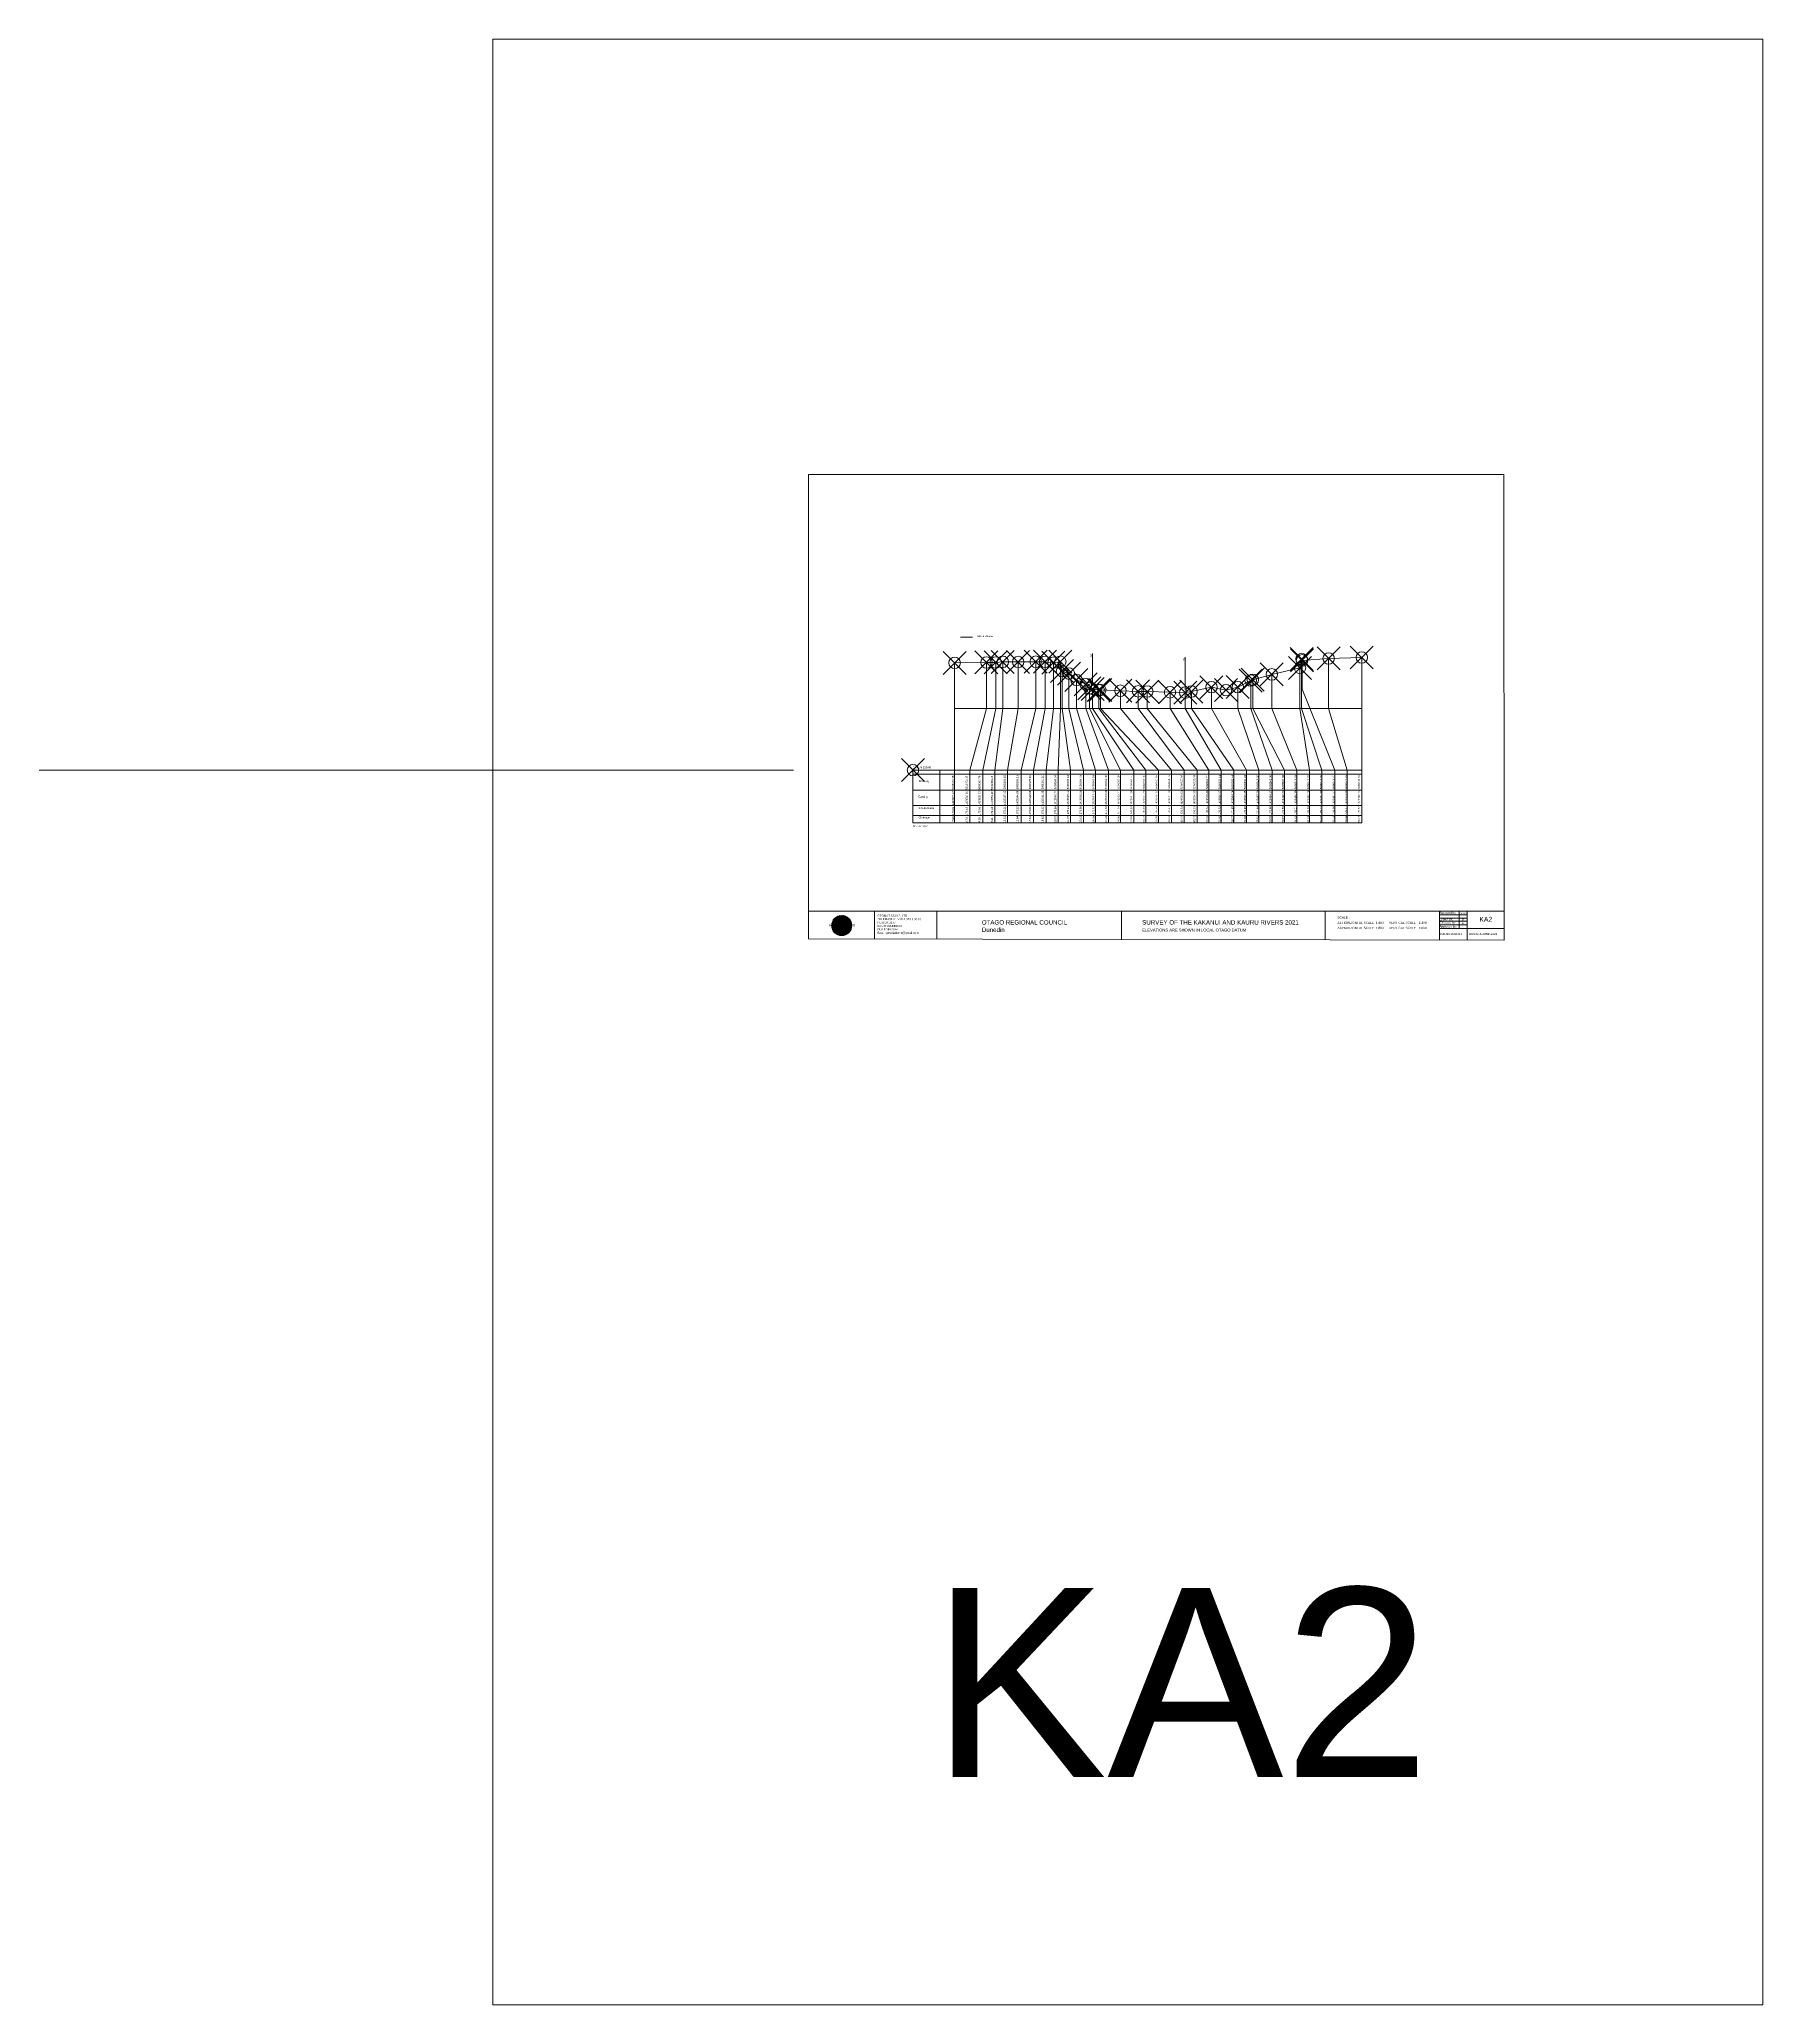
# Model space of a CAD drawing. Header units: millimetres. Extents: x -11318300 to 46111088, y -1699923 to 1425288130.
# Drawn here: x -8677864 to -8227963, y -172413 to 340858 of the extents above; entities that cross this region are included whole.
import ezdxf

# ---------------------------------------------------------------- set-up
doc = ezdxf.new("R2010")
doc.units = ezdxf.units.MM
doc.header["$PDMODE"] = 35
doc.header["$PDSIZE"] = 3000
doc.layers.get('0').update_dxf_attribs({"lineweight": 0})
doc.layers.add('geo', color=7, linetype='Continuous', lineweight=0)
doc.styles.get("Standard").update_dxf_attribs({"font": 'arial.ttf'})

# ---------------------------------------------------------------- blocks, each defined once
blk = doc.blocks.new('Geomatics_Circle_SPT')
at = {"layer": 'geo', "color": 2, "linetype": 'Continuous', "lineweight": 0}
for p, q in [((0, 25.2), (-25.2, 0)), ((-24.7, 4.9), (-4.9, 24.7)), ((-24.7, -4.9), (4.9, 24.7)), ((4.9, -24.7), (-24.7, 4.9)), ((-24.7, 0), (0, -24.7)), ((-9.7, 23.3), (-23.3, 9.6)), ((9.7, 23.3), (-23.3, -9.7)), ((-23.3, 9.7), (9.7, -23.3)), ((-21, 14), (-14, 21)), ((-21, -14), (14, 21)), ((14, -21), (-21, 14)), ((0, 0), (-17.8, 17.8)), ((0, 0), (-17.8, -17.8)), ((-14, 21), (21, -14)), ((21, 14), (-14, -21)), ((23.3, -9.7), (-9.7, 23.3)), ((-9.7, -23.3), (23.3, 9.7)), ((-4.9, 24.7), (24.7, -4.9)), ((24.7, 4.9), (-4.9, -24.7)), ((25.2, 0), (0, 25.2)), ((0, 0), (17.8, 17.8)), ((0, 0), (17.8, -17.8)), ((0, -24.8), (25.2, 0)), ((4.9, 24.7), (24.7, 4.9)), ((23.3, 9.7), (9.7, 23.3)), ((14, 21), (21, 14)), ((17.8, 18.1), (17.8, 18.1)), ((-4.9, -24.7), (-24.7, -4.9)), ((-23.3, -9.7), (-9.7, -23.3)), ((-14, -21), (-21, -14)), ((-17.8, -17.8), (-17.8, -17.8)), ((24.7, -4.9), (4.9, -24.7)), ((4.9, -24.7), (4.9, -24.7)), ((9.7, -23.3), (23.3, -9.7)), ((21, -14), (14, -21)), ((18.1, -17.8), (18.1, -17.8))]:
    blk.add_line(p, q, dxfattribs=at)
at = {"layer": 'geo', "color": 1, "linetype": 'Continuous', "lineweight": 0}
for p, q in [((-25.2, 0), (9.7, 23.3)), ((-25.2, 0), (-9.6, 23.3)), ((-25.2, 0), (23.3, 9.7)), ((-25.2, 0), (-23.3, 9.7)), ((-23.3, -9.7), (-25.2, 0)), ((-9.6, -23.3), (-25.2, 0)), ((9.7, -23.3), (-25.2, 0)), ((-4.9, 24.8), (-24.7, -4.9)), ((4.9, 24.7), (-24.7, 4.9)), ((14, 21), (-24.7, -4.9)), ((-14, 21), (-24.7, 4.9)), ((21, 14), (-24.7, 4.9)), ((-21, 14), (-24.7, -4.9)), ((0, 0), (-24.7, 4.9)), ((-24.7, 4.9), (-21, -14)), ((-24.7, 4.9), (-4.9, -24.7)), ((-24.7, 4.9), (14, -21)), ((-24.7, 4.9), (-24.7, 4.9)), ((0, 0), (-24.7, -4.9)), ((-23.3, 9.7), (0, 25.2)), ((-23.3, -9.6), (0, 25.2)), ((-23.3, -9.6), (17.8, 17.8)), ((-23.3, 9.7), (-17.8, 17.9)), ((-23.3, -9.6), (-17.8, 17.9)), ((-23.3, 9.7), (17.8, 17.8)), ((-17.8, -17.8), (-23.3, 9.7)), ((0, -25.2), (-23.3, 9.7)), ((-23.3, 9.7), (17.8, -17.8)), ((-23.3, 9.7), (25.2, 0)), ((-23.3, 9.4), (-23.3, 9.4)), ((-23.3, -9.7), (25.2, 0)), ((4.9, 24.8), (-21, -14)), ((-4.9, 24.7), (-21, 14)), ((14, 21), (-21, 14)), ((-14, 21), (-21, -14)), ((0, 0), (-21, 14)), ((-21, 14), (-14, -21)), ((-21, 14), (4.9, -24.7)), ((-21, 14), (-21, 14)), ((24.7, 4.9), (-21, 14)), ((0, 0), (-21, -14)), ((-17.9, 17.6), (-17.9, 17.6)), ((-17.8, 17.8), (9.7, 23.3)), ((-17.8, 17.8), (-9.6, 23.3)), ((-17.8, -17.8), (9.7, 23.3)), ((-17.8, -17.8), (-9.7, 23.3)), ((-9.7, -23.3), (-17.8, 17.8)), ((-17.8, 17.8), (9.7, -23.3)), ((-17.8, 17.8), (23.3, -9.6)), ((-17.8, 17.8), (23.3, 9.7)), ((-17.8, -17.8), (23.3, 9.7)), ((4.9, 24.7), (-14, 21)), ((-4.9, 24.7), (-14, -20.9)), ((0, 0), (-14, 21)), ((-14, 21), (-4.9, -24.7)), ((-14, 21), (-14, 21)), ((24.7, -4.9), (-14, 21)), ((21, 14), (-14, 21)), ((-14, -21), (24.7, 4.9)), ((0, 0), (-14, -21)), ((-9.8, 23.1), (-9.8, 23.1)), ((-9.7, 23.3), (0, 25.2)), ((-9.7, 23.3), (0, -25.2)), ((-9.7, -23.3), (0, 25.2)), ((-9.6, 23.3), (17.8, -17.8)), ((-9.6, 23.3), (25.2, 0)), ((-9.6, 23.3), (17.8, 17.8)), ((-9.6, -23.3), (17.8, 17.9)), ((25.2, 0), (-9.6, -23.3)), ((0, 0), (-4.9, 24.7)), ((-4.9, 24.7), (-4.9, 24.7)), ((21, -14), (-4.9, 24.7)), ((24.8, 4.9), (-4.9, 24.7)), ((14, 21), (-4.9, 24.7)), ((-4.9, -24.7), (21, 14)), ((0, 0), (-4.9, -24.7)), ((-0.2, 25.1), (-0.2, 25.1)), ((0, 25.2), (9.7, -23.3)), ((0, 25.2), (23.3, -9.7)), ((0, 25.2), (23.3, 9.7)), ((0, 25.2), (9.7, 23.3)), ((0, 0), (4.9, 24.7)), ((0, -25.2), (9.7, 23.3)), ((0, 0), (14, 21)), ((0, 0), (21, 14)), ((23.3, 9.7), (0, -25.2)), ((0, 0), (24.8, 4.9)), ((0, 0), (4.9, -24.7)), ((0, 0), (14, -21)), ((0, 0), (21, -14)), ((0, 0), (24.8, -4.9)), ((21, 14), (4.9, 24.8)), ((14, -21), (4.9, 24.7)), ((24.7, -4.9), (4.9, 24.7)), ((4.9, 24.7), (4.9, 24.7)), ((4.9, -24.7), (14, 21)), ((4.9, -24.7), (24.7, 4.9)), ((9.4, 23.3), (9.4, 23.3)), ((9.7, 23.3), (17.8, -17.8)), ((9.7, 23.3), (25.2, 0)), ((9.7, 23.3), (17.8, 17.9)), ((17.8, 17.8), (9.7, -23.3)), ((25.2, 0), (9.7, -23.3)), ((21, -14), (14, 21)), ((24.7, 4.9), (14, 21)), ((14, 21), (14, 21)), ((14, -21), (21, 14)), ((17.6, 17.9), (17.6, 17.9)), ((17.8, 17.8), (23.3, -9.7)), ((17.8, 17.8), (23.3, 9.7)), ((23.3, 9.7), (17.8, -17.8)), ((24.7, -4.9), (21, 14)), ((21, 14), (21, 14)), ((21, -14), (24.7, 4.9)), ((23.1, 9.8), (23.1, 9.8)), ((23.3, 9.7), (25.2, 0)), ((25.2, 0), (23.3, -9.6)), ((24.7, 4.9), (24.7, 4.9)), ((25.1, 0.2), (25.1, 0.2)), ((-25.2, 0), (23.3, -9.7)), ((-25.1, -0.2), (-25.1, -0.2)), ((-24.7, -4.9), (-24.7, -4.9)), ((-24.7, -4.9), (-14, -21)), ((-24.7, -4.9), (4.9, -24.7)), ((-24.7, -4.9), (21, -14)), ((-17.8, -17.8), (-23.3, -9.7)), ((0, -25.2), (-23.3, -9.6)), ((17.8, -17.8), (-23.3, -9.6)), ((-23.1, -9.8), (-23.1, -9.8)), ((-21, -14), (24.7, -4.9)), ((-21, -14), (-21, -14)), ((-21, -14), (-4.9, -24.7)), ((-21, -14), (14, -21)), ((23.3, -9.7), (-17.8, -17.8)), ((-9.6, -23.3), (-17.8, -17.8)), ((9.7, -23.3), (-17.8, -17.8)), ((-17.6, -17.9), (-17.6, -17.9)), ((-14, -21), (21, -14)), ((-14, -21), (-14, -21)), ((-14, -21), (4.9, -24.7)), ((17.8, -17.8), (-9.7, -23.3)), ((0, -25.2), (-9.7, -23.3)), ((-9.4, -23.3), (-9.4, -23.3)), ((-4.9, -24.7), (24.7, -4.9)), ((-4.9, -24.7), (14, -21)), ((-4.9, -24.7), (-4.9, -24.7)), ((23.3, -9.6), (0, -25.2)), ((9.7, -23.3), (0, -25.2)), ((0.2, -25.1), (0.2, -25.1)), ((4.9, -24.7), (21, -14)), ((4.9, -24.7), (4.9, -24.7)), ((17.8, -17.8), (9.7, -23.3)), ((9.8, -23.1), (9.8, -23.1)), ((14, -21), (24.7, -4.9)), ((14, -21), (14, -21)), ((23.3, -9.6), (17.8, -17.8)), ((17.9, -17.6), (17.9, -17.6)), ((21, -14), (21, -14)), ((23.3, -9.4), (23.3, -9.4)), ((24.7, -4.9), (24.7, -4.9))]:
    blk.add_line(p, q, dxfattribs=at)
at = {"layer": 'geo', "color": 114, "linetype": 'Continuous', "lineweight": 0}
for p, q in [((17.9, 17.8), (-25.2, 0)), ((-24.7, 4.9), (14, 21)), ((-24.7, -4.9), (21, 14)), ((-14, -21), (-24.7, 4.9)), ((9.7, 23.3), (-23.3, 9.7)), ((0, 0), (-23.3, 9.7)), ((-23.3, 9.7), (-9.7, -23.3)), ((0, 0), (-23.3, -9.7)), ((-4.9, -24.7), (-21, 14)), ((-20.9, 14), (4.9, 24.7)), ((24.8, 4.9), (-20.9, -14)), ((0, 25.2), (-17.8, 17.8)), ((-17.8, 17.8), (0, -25.2)), ((-14, 21), (-4.9, 24.7)), ((4.9, -24.7), (-14, 21)), ((0, 0), (-9.7, 23.3)), ((0, 0), (-9.7, -23.3)), ((-4.9, 24.7), (14, -21)), ((17.8, -17.8), (0, 25.2)), ((0, 0), (9.7, 23.3)), ((0, 0), (23.3, 9.7)), ((0, 0), (9.7, -23.3)), ((0, 0), (23.3, -9.7)), ((4.9, 24.7), (21, -14)), ((23.3, -9.7), (9.7, 23.3)), ((14, 21), (24.7, -4.9)), ((25.2, 0), (17.8, 17.8)), ((21, 14), (24.7, 4.9)), ((-25.2, 0), (-17.8, -17.8)), ((-21, -14), (-24.7, -4.9)), ((-17.8, -17.8), (25.2, 0)), ((24.8, -4.9), (-14, -21)), ((-9.6, -23.3), (23.3, -9.7)), ((21, -14), (-4.9, -24.8)), ((0, -25.2), (17.9, -17.8)), ((14, -21), (4.9, -24.8))]:
    blk.add_line(p, q, dxfattribs=at)
at = {"layer": 'geo', "color": 250, "linetype": 'Continuous', "lineweight": 0}
for p, q in [((0, 0), (-25.2, 0)), ((24.7, 4.9), (-24.7, 4.9)), ((-24.7, 4.9), (-24.7, -4.9)), ((-23.3, 9.7), (23.3, 9.7)), ((-23.3, 9.7), (-23.3, 9.7)), ((-23.3, -9.7), (-23.3, 9.7)), ((21, 14), (-21, 14)), ((-21, 14), (-21, -14)), ((-17.8, 17.8), (17.8, 17.8)), ((-17.8, -17.8), (-17.8, 17.8)), ((-14, 21), (-14, 21)), ((14, 21), (-14, 21)), ((-14, 20.9), (-14, -21)), ((-9.7, 23.3), (9.7, 23.3)), ((-9.7, -23.3), (-9.7, 23.3)), ((-4.9, 24.7), (4.9, 24.7)), ((-4.9, 24.7), (-4.9, -24.7)), ((0, 0), (0, 25.2)), ((0, 0), (0, -25.2)), ((0, 0), (25.2, 0)), ((4.9, 24.7), (4.9, -24.7)), ((9.7, -23.3), (9.7, 23.3)), ((14, 21), (14, -21)), ((17.8, -17.8), (17.8, 17.8)), ((21, 14), (21, 14)), ((21, -14), (21, 14)), ((23.3, 9.7), (23.3, -9.7)), ((24.7, 4.9), (24.7, 4.9)), ((24.7, -4.9), (24.7, 4.9)), ((-24.7, -4.9), (24.7, -4.9)), ((23.3, -9.7), (-23.3, -9.7)), ((-21, -14), (21, -14)), ((17.8, -17.8), (-17.8, -17.8)), ((-14, -21), (14, -21)), ((9.7, -23.3), (-9.7, -23.3)), ((-4.9, -24.7), (4.9, -24.7))]:
    blk.add_line(p, q, dxfattribs=at)
blk = doc.blocks.new('GeomaticsNZ TITLE BLOCK')
at = {"color": 7, "linetype": 'Continuous', "lineweight": 0}
for p, q in [((0, 94.9), (0, 1579.2)), ((0, 1579.2), (2363.4, 1579.2)), ((2363.4, 1579.2), (2364, 94.9)), ((2364, 94.9), (0, 94.9)), ((0, 94.9), (0, 0)), ((15.9, 94.9), (2364, 94.9)), ((224.3, 95.2), (224.3, -0.3)), ((2364, 94.9), (382.6, 94.9)), ((435.8, 95.2), (435.8, -0.7)), ((1063.4, 94.9), (1063.4, -2.4)), ((1755.4, 94.9), (1755.4, -2.6)), ((2143.9, 94.9), (2143.7, -3)), ((2143.9, 81.9), (2238.6, 81.7)), ((2143.9, 71), (2238.6, 71)), ((2211.5, 94.9), (2211.5, 36.1)), ((2238.6, 94.8), (2238.6, -3.2)), ((2364, -3.5), (2364, 94.9)), ((0, 0), (2364, -3.5)), ((2143.6, 60.4), (2238.6, 60.4)), ((2143.8, 48.6), (2238.6, 48.6)), ((2143.8, 35.4), (2364, 35.3))]:
    blk.add_line(p, q, dxfattribs=at)
at = {"color": 7, "linetype": 'Continuous', "lineweight": 0, "xscale": 1.36, "yscale": 1.36, "zscale": 1.36}
blk.add_blockref('Geomatics_Circle_SPT', (112.4, 45.7), dxfattribs=at)
at = {"color": 7, "linetype": 'Continuous', "lineweight": 0}
for s, p in [('PK&RR', (2213.2, 84.8)), ('ST', (2220.3, 63.6)), ('PK', (2220.4, 50.6))]:
    blk.add_text(s, height=5, dxfattribs=at).set_placement(p)
at = {"color": 7, "linetype": 'Continuous', "lineweight": 0, "attachment_point": 1}
for s, width, heights, insert, char_height in [('{\\C256;GEOMATICS N.Z. LTD                   \\PTELEPHONE:  M 021 023 6 00 55;\\PPO BOX 2177\\PSOUTH DUNEDIN\\PDUNEDIN 9044\\PEmail: geomaticsnz@gmail.com}', 3535.727, [94.7], (234, 82.7), 7), ('{\\C256;Surveyed by:}', 3535.727, [0], (2144.7, 92.4), 7), ('{\\C256;Drawn by:}', 3535.727, [0], (2145.8, 70.4), 7), ('{\\C256;Geomatics N.Z. LTD                   }', 125.079, [15.8], (68.8, 49.9), 7), ('{\\C256;OTAGO REGIONAL COUNCIL\\PDunedin}', 3535.727, [0], (588.6, 64), 15), ('{\\C256;SURVEY OF THE KAKANUI AND KAURU RIVERS 2021}', 3535.727, [0], (1133.8, 64), 15), ('{\\C256;ELEVATIONS ARE SHOWN IN LOCAL OTAGO DATUM}', 3535.727, [0], (1134.1, 35.4), 10), ('{\\C256;Approved by:}', 3535.727, [0], (2144.7, 45.9), 7), ('{\\C256;Checked by:}', 3535.727, [0], (2144.7, 58.6), 7), ('{\\C256;JOB No 0032021}', 3535.727, [0], (2145.3, 20.8), 7), ('{\\C256;Drawn:16-JUNE-2021}', 3535.727, [0], (2244.7, 20.7), 7)]:
    blk.add_mtext_dynamic_manual_height_columns(s, width=width, gutter_width=159, heights=heights, dxfattribs=dict(at, insert=insert, char_height=char_height))

msp = doc.modelspace()

# ---------------------------------------------------------------- linework, layer by layer
at = {"color": 1, "linetype": 'Continuous', "lineweight": 0}
msp.add_line((-8437363, 184760), (-8434291, 184760), dxfattribs=at)
at = {"color": 7, "linetype": 'Continuous', "lineweight": 0}
for p, q in [((-8402879, 172182), (-8402879, 180453)), ((-8438917, 178010), (-8438917, 136248)), ((-8430615, 178130), (-8430615, 166062)), ((-8428195, 178130), (-8428195, 166062)), ((-8426334, 178259), (-8426334, 166062)), ((-8422331, 178239), (-8422331, 166062)), ((-8417750, 178309), (-8417750, 166062)), ((-8415301, 178289), (-8415301, 166062)), ((-8413124, 178059), (-8413124, 166062)), ((-8411312, 178319), (-8411312, 166062)), ((-8410866, 175859), (-8410866, 166062)), ((-8409071, 175209), (-8409071, 166062)), ((-8378699, 171027), (-8378699, 179542)), ((-8356106, 175006), (-8356106, 166062)), ((-8348754, 176686), (-8348754, 166062)), ((-8348329, 179006), (-8348329, 166062)), ((-8348212, 178656), (-8348212, 171143)), ((-8341272, 179166), (-8341272, 166062)), ((-8332628, 179416), (-8332628, 136248)), ((-8407108, 173548), (-8407108, 166062)), ((-8404687, 172418), (-8404687, 166062)), ((-8403713, 171378), (-8403713, 166062)), ((-8402887, 171198), (-8402887, 166062)), ((-8401305, 170934), (-8401305, 166062)), ((-8400868, 170928), (-8400868, 166062)), ((-8395632, 170739), (-8395632, 166062)), ((-8391023, 170570), (-8391023, 166062)), ((-8388612, 170531), (-8388612, 166062)), ((-8382683, 170333), (-8382683, 166062)), ((-8378699, 170241), (-8378699, 166062)), ((-8377080, 170523), (-8377080, 166062)), ((-8371866, 171652), (-8371866, 166062)), ((-8364993, 171689), (-8364993, 166062)), ((-8361611, 173397), (-8361611, 166062)), ((-8361072, 173587), (-8361072, 166062)), ((-8348212, 171143), (-8339656, 150000)), ((-8438917, 166062), (-8332628, 166062)), ((-8430615, 166062), (-8434978, 150000)), ((-8428195, 166062), (-8431570, 150000)), ((-8426334, 166062), (-8428410, 150000)), ((-8422331, 166062), (-8425116, 150000)), ((-8417750, 166062), (-8421561, 150000)), ((-8415301, 166062), (-8418342, 150000)), ((-8413124, 166062), (-8415049, 150000)), ((-8411312, 166062), (-8411905, 150000)), ((-8410866, 166062), (-8408687, 150000)), ((-8409071, 166062), (-8405281, 150000)), ((-8407108, 166062), (-8402100, 150000)), ((-8404687, 166062), (-8398769, 150000)), ((-8403713, 166062), (-8395588, 150000)), ((-8402887, 166062), (-8392133, 150000)), ((-8401305, 166062), (-8388967, 150000)), ((-8400868, 166062), (-8385689, 150000)), ((-8395632, 166062), (-8382334, 150000)), ((-8391023, 166062), (-8378980, 150000)), ((-8388612, 166062), (-8375588, 150000)), ((-8382683, 166062), (-8372592, 150000)), ((-8378699, 166062), (-8369313, 150000)), ((-8377080, 166062), (-8366017, 150000)), ((-8371866, 166062), (-8362697, 150000)), ((-8364993, 166062), (-8359491, 150000)), ((-8361611, 166062), (-8356014, 150000)), ((-8361072, 166062), (-8352792, 150000)), ((-8356106, 166062), (-8349568, 150000)), ((-8348754, 166062), (-8346256, 150000)), ((-8348329, 166062), (-8343009, 150000)), ((-8341272, 166062), (-8336409, 150000)), ((-8449790, 150000), (-8332628, 150000)), ((-8449790, 150000), (-8449790, 136248)), ((-8449790, 148982), (-8332628, 148982)), ((-8442777, 150000), (-8442777, 136248)), ((-8434978, 150000), (-8434978, 136248)), ((-8431570, 136248), (-8431570, 150000)), ((-8428410, 136248), (-8428410, 150000)), ((-8425116, 136248), (-8425116, 150000)), ((-8421561, 136248), (-8421561, 150000)), ((-8418342, 136248), (-8418342, 150000)), ((-8415049, 136248), (-8415049, 150000)), ((-8411905, 136248), (-8411905, 150000)), ((-8408687, 136248), (-8408687, 150000)), ((-8405281, 136248), (-8405281, 150000)), ((-8402100, 136248), (-8402100, 150000)), ((-8398769, 136248), (-8398769, 150000)), ((-8395588, 136248), (-8395588, 150000)), ((-8392133, 136248), (-8392133, 150000)), ((-8388967, 136248), (-8388967, 150000)), ((-8385689, 136248), (-8385689, 150000)), ((-8382334, 136248), (-8382334, 150000)), ((-8378980, 136248), (-8378980, 150000)), ((-8375588, 136248), (-8375588, 150000)), ((-8372592, 136248), (-8372592, 150000)), ((-8369313, 136248), (-8369313, 150000)), ((-8366017, 136248), (-8366017, 150000)), ((-8362697, 136248), (-8362697, 150000)), ((-8359491, 136248), (-8359491, 150000)), ((-8356014, 136248), (-8356014, 150000)), ((-8352792, 136248), (-8352792, 150000)), ((-8349568, 136248), (-8349568, 150000)), ((-8346256, 136248), (-8346256, 150000)), ((-8343009, 136248), (-8343009, 150000)), ((-8339656, 136248), (-8339656, 150000)), ((-8336409, 136248), (-8336409, 150000)), ((-8449790, 144746), (-8332628, 144746)), ((-8449790, 140754), (-8332628, 140754)), ((-8449790, 138137), (-8332628, 138137)), ((-8449790, 136248), (-8332628, 136248)), ((-8446609, 134879), (-8446609, 134879))]:
    msp.add_line(p, q, dxfattribs=at)
at = {"color": 40, "true_color": 0xf8d731}
msp.add_line((-8677864, 150000), (-8480949, 150000), dxfattribs=at)
msp.add_lwpolyline([(-8559443, 340858), (-8227963, 340858), (-8227963, -172413), (-8559443, -172413)], close=True, dxfattribs=at)
at = {"color": 1, "linetype": 'Continuous', "lineweight": 0}
msp.add_lwpolyline([(-8438917, 178010), (-8430615, 178130), (-8428195, 178130), (-8426334, 178259), (-8422331, 178239), (-8417750, 178309), (-8415301, 178289), (-8413124, 178059), (-8411312, 178319), (-8410866, 175859), (-8409071, 175209), (-8407108, 173548), (-8404687, 172418), (-8403713, 171378), (-8402887, 171198), (-8401305, 170934), (-8400868, 170928), (-8395632, 170739), (-8391023, 170570), (-8388612, 170531), (-8382683, 170333), (-8378699, 170241), (-8377080, 170523), (-8371866, 171652), (-8368079, 170900), (-8364993, 171689), (-8361611, 173397), (-8361072, 173587), (-8356106, 175006), (-8348754, 176686), (-8348329, 179006), (-8348212, 178656), (-8341272, 179166), (-8332628, 179416)], dxfattribs=at)
at = {"color": 7, "linetype": 'Continuous', "lineweight": 0}
for p in [(-8438917, 178010), (-8430615, 178130), (-8428195, 178130), (-8426334, 178259), (-8422331, 178239), (-8417750, 178309), (-8415301, 178289), (-8413124, 178059), (-8411312, 178319), (-8348754, 176686), (-8348329, 179006), (-8348212, 178656), (-8341272, 179166), (-8332628, 179416), (-8410866, 175859), (-8409071, 175209), (-8407108, 173548), (-8404687, 172418), (-8371866, 171652), (-8364993, 171689), (-8361611, 173397), (-8361072, 173587), (-8356106, 175006), (-8403713, 171378), (-8402887, 171198), (-8401305, 170934), (-8400868, 170928), (-8395632, 170739), (-8391023, 170570), (-8388612, 170531), (-8382683, 170333), (-8378699, 170241), (-8377080, 170523), (-8368079, 170900), (-8449790, 150000)]:
    msp.add_point(p, dxfattribs=at)

# ---------------------------------------------------------------- block references
at = {"color": 7, "linetype": 'Continuous', "lineweight": 0, "xscale": 76.80922955742685, "yscale": 76.80922955742685, "zscale": 76.80922955742685}
msp.add_blockref('GeomaticsNZ TITLE BLOCK', (-8477029, 105900), dxfattribs=at)

# ---------------------------------------------------------------- texts
at = {"color": 7, "linetype": 'Continuous', "lineweight": 0}
for s, height, p in [('Ground Level', 500, (-8432932, 184760)), ('DATUM 150.00', 500, (-8449861, 150475)), ('Northing', 500, (-8448264, 146888)), ('Ground Level', 500, (-8448318, 139861)), ('Easting', 500, (-8448336, 142809)), ('Section KA2', 500, (-8449861, 135125)), ('Chainage', 500, (-8448316, 137405)), ('A1 HORIZONTAL SCALE  1:400      VERTICAL SCALE   1:400 ', 593.94, (-8338953, 109854)), ('A3 HORIZONTAL SCALE  1:800      VERTICAL SCALE   1:800', 593.94, (-8338953, 108482)), ('SCALE :  ', 593.9, (-8338981, 111227)), ('KA2', 1272.7, (-8301936, 110407)), ('KA2', 49394.5, (-8445104, -112958))]:
    msp.add_text(s, height=height, dxfattribs=at).set_placement(p)
for s, p in [('-7.98  178.01  1423567.27  5008373.75', (-8439072, 136304)), ('2.74   178.13  1423562.28  5008372.15', (-8435499, 136306)), ('4.60   178.26  1423555.33  5008369.78', (-8432197, 136317)), ('8.61   178.24  1423551.56  5008368.43', (-8428895, 136298)), ('13.19  178.31  1423547.26  5008366.85', (-8425593, 136250)), ('15.64  178.29  1423544.89  5008366.21', (-8422291, 136250)), ('17.81  178.06  1423542.88  5008365.36', (-8418988, 136250)), ('19.62  178.32  1423541.36  5008364.24', (-8415686, 136250)), ('20.07  175.86  1423540.74  5008364.64', (-8412384, 136306)), ('21.87  175.21  1423539.02  5008364.12', (-8409082, 136306)), ('23.83  173.55  1423536.98  5008364.04', (-8405779, 136306)), ('26.25  172.42  1423534.72  5008363.16', (-8402477, 136306)), ('27.22  171.38  1423533.98  5008362.30', (-8399175, 136306)), ('28.05  171.20  1423533.21  5008362.00', (-8395873, 136306)), ('29.63  170.93  1423531.38  5008362.51', (-8392571, 136306)), ('30.07  170.93  1423531.23  5008361.55', (-8389268, 136297)), ('35.30  170.74  1423526.17  5008360.18', (-8385966, 136297)), ('39.91  170.57  1423521.79  5008358.73', (-8382664, 136297)), ('42.32  170.53  1423519.56  5008357.82', (-8379362, 136317)), ('48.25  170.33  1423514.15  5008355.29', (-8376059, 136317)), ('52.24  170.24  1423510.49  5008353.71', (-8372757, 136297)), ('53.86  170.52  1423508.97  5008353.14', (-8369455, 136297)), ('59.07  171.65  1423504.04  5008351.44', (-8366153, 136297)), ('62.86  170.90  1423500.45  5008350.24', (-8362851, 136300)), ('65.94  171.69  1423497.50  5008349.32', (-8359548, 136300)), ('69.33  173.40  1423494.17  5008348.60', (-8356246, 136300)), ('69.87  173.59  1423492.93  5008350.66', (-8352944, 136300)), ('74.83  175.01  1423488.39  5008348.54', (-8349642, 136293)), ('82.18  176.69  1423482.08  5008344.22', (-8346340, 136298)), ('82.61  179.01  1423481.70  5008344.02', (-8343037, 136298)), ('82.73  178.66  1423481.51  5008344.21', (-8339735, 136298)), ('89.66  179.17  1423474.99  5008341.83', (-8336433, 136298)), ('98.31  179.42  1423466.76  5008339.18', (-8333131, 136297))]:
    msp.add_text(s, height=500, rotation=90, dxfattribs=at).set_placement(p)
at = {"color": 7, "linetype": 'Continuous', "lineweight": 0, "char_height": 500, "attachment_point": 1, "rotation": 90}
for insert in [(-8403551, 179608), (-8379275, 178622)]:
    msp.add_mtext_dynamic_manual_height_columns('W', width=4277.93, gutter_width=12.5, heights=[0], dxfattribs=dict(at, insert=insert))

doc.saveas('drawing.dxf')
